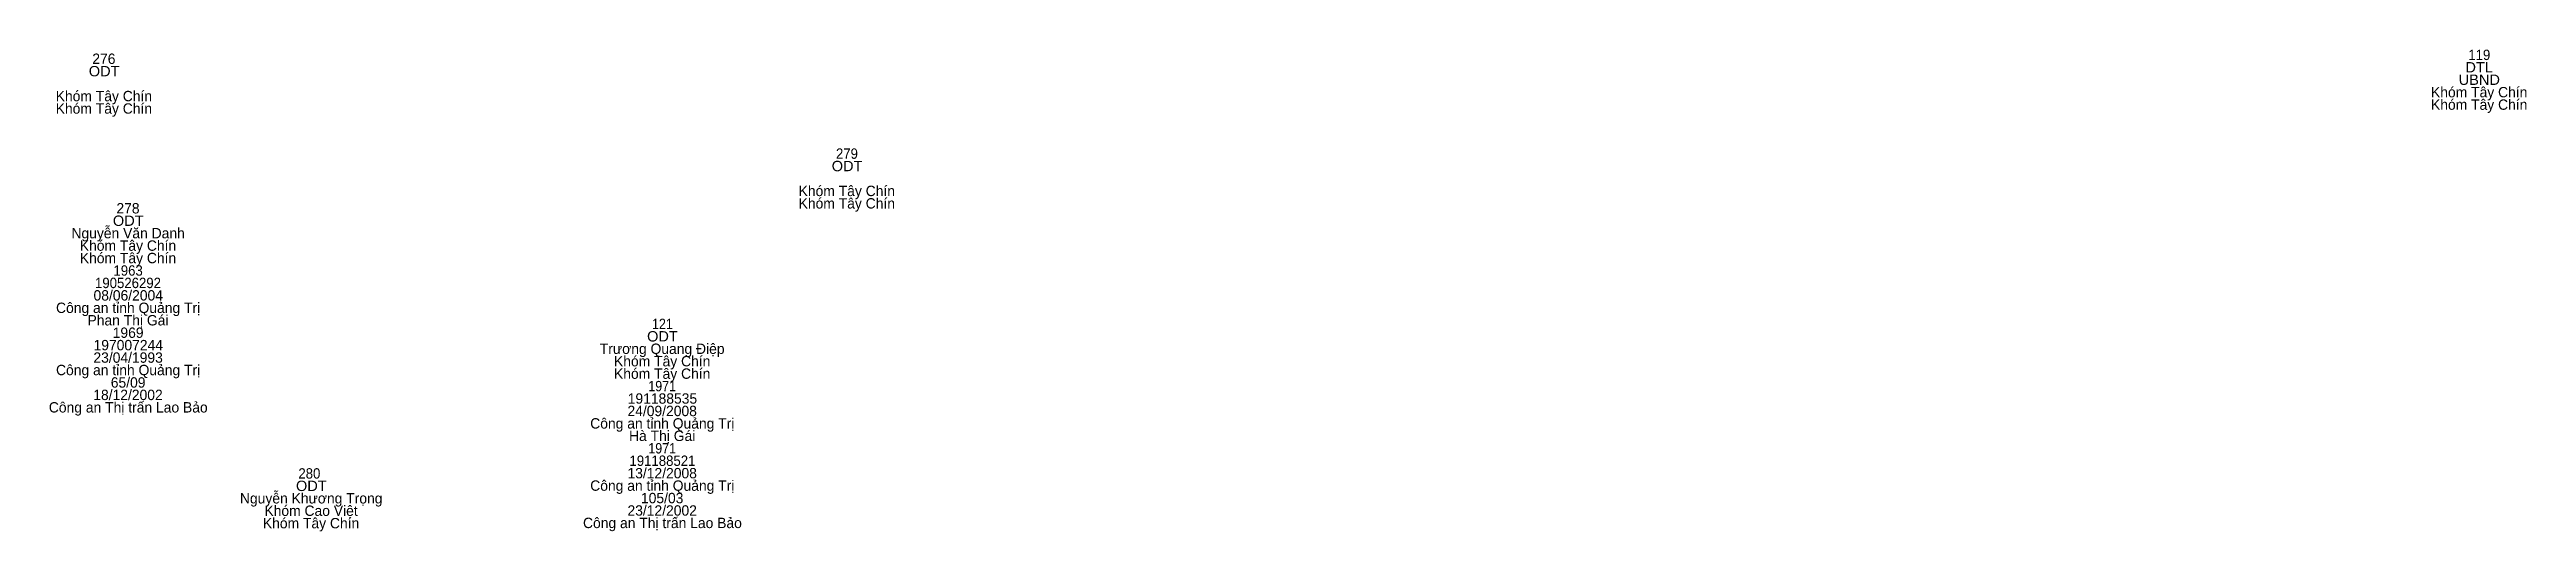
# Model space of a CAD drawing. Header units: metres. Extents: x 537000 to 537501, y 1838003 to 1838507.
# Drawn here: x 537362.1 to 537457.7, y 1838200.9 to 1838219.5 of the extents above; entities that cross this region are included whole.
import ezdxf
from ezdxf.enums import TextEntityAlignment as Align

# ---------------------------------------------------------------- set-up
doc = ezdxf.new("R2010")
doc.units = ezdxf.units.M
doc.header["$LTSCALE"] = 0.16
doc.layers.add('1', color=7, linetype='Continuous')

msp = doc.modelspace()

# ---------------------------------------------------------------- texts
at = {"layer": '1'}
for s, p in [('276', (537364.245, 1838218.97)), ('Khóm Tây Chín', (537364.245, 1838217.53)), ('Khóm Tây Chín', (537364.245, 1838217.05)), ('Khóm Tây Chín', (537455.845, 1838217.68)), ('Khóm Tây Chín', (537455.845, 1838217.2)), ('Khóm Tây Chín', (537392.895, 1838213.87)), ('Khóm Tây Chín', (537392.895, 1838213.39)), ('Nguyễn Văn Danh', (537365.18, 1838212.24)), ('278', (537365.175, 1838213.2)), ('Khóm Tây Chín', (537365.175, 1838211.76)), ('Khóm Tây Chín', (537365.175, 1838211.28)), ('08/06/2004', (537365.185, 1838209.84)), ('Công an tỉnh Quảng Trị', (537365.18, 1838209.36)), ('Phan Thị Gái', (537365.175, 1838208.88)), ('197007244', (537365.185, 1838207.92)), ('1969', (537365.18, 1838208.4)), ('Trương Quang Điệp', (537385.775, 1838207.78)), ('Công an tỉnh Quảng Trị', (537365.18, 1838206.96)), ('23/04/1993', (537365.18, 1838207.44)), ('Khóm Tây Chín', (537385.775, 1838207.3)), ('Khóm Tây Chín', (537385.775, 1838206.82)), ('18/12/2002', (537365.175, 1838206)), ('65/09', (537365.18, 1838206.48)), ('191188535', (537385.785, 1838205.86)), ('Công an Thị trấn Lao Bảo', (537365.185, 1838205.52)), ('Công an tỉnh Quảng Trị', (537385.78, 1838204.9)), ('24/09/2008', (537385.775, 1838205.38)), ('Hà Thị Gái', (537385.775, 1838204.42)), ('13/12/2008', (537385.775, 1838202.98)), ('Nguyễn Khương Trọng', (537372.24, 1838202.01)), ('Công an tỉnh Quảng Trị', (537385.78, 1838202.5)), ('105/03', (537385.775, 1838202.02)), ('Khóm Tây Chín', (537372.235, 1838201.05)), ('Khóm Cao Việt', (537372.235, 1838201.53)), ('Công an Thị trấn Lao Bảo', (537385.785, 1838201.06)), ('23/12/2002', (537385.775, 1838201.54))]:
    msp.add_text(s, height=0.4, dxfattribs=at).set_placement(p, align=Align.CENTER)
for s, width, p in [('119', 0.95, (537455.85, 1838219.12)), ('ODT', 1.05, (537364.255, 1838218.49)), ('UBND', 1.05, (537455.85, 1838218.16)), ('DTL', 1.05, (537455.845, 1838218.64)), ('279', 0.95, (537392.9, 1838215.31)), ('ODT', 1.05, (537392.905, 1838214.83)), ('ODT', 1.05, (537365.185, 1838212.72)), ('1963', 0.95, (537365.18, 1838210.8)), ('190526292', 0.95, (537365.175, 1838210.32)), ('121', 0.9, (537385.785, 1838208.74)), ('ODT', 1.05, (537385.785, 1838208.26)), ('1971', 0.9, (537385.775, 1838206.34)), ('1971', 0.9, (537385.775, 1838203.94)), ('280 ', 0.95, (537372.24, 1838202.97)), ('191188521', 0.95, (537385.785, 1838203.46)), ('ODT', 1.05, (537372.245, 1838202.49))]:
    msp.add_text(s, height=0.4, dxfattribs=dict(at, width=width)).set_placement(p, align=Align.CENTER)

doc.saveas('drawing.dxf')
